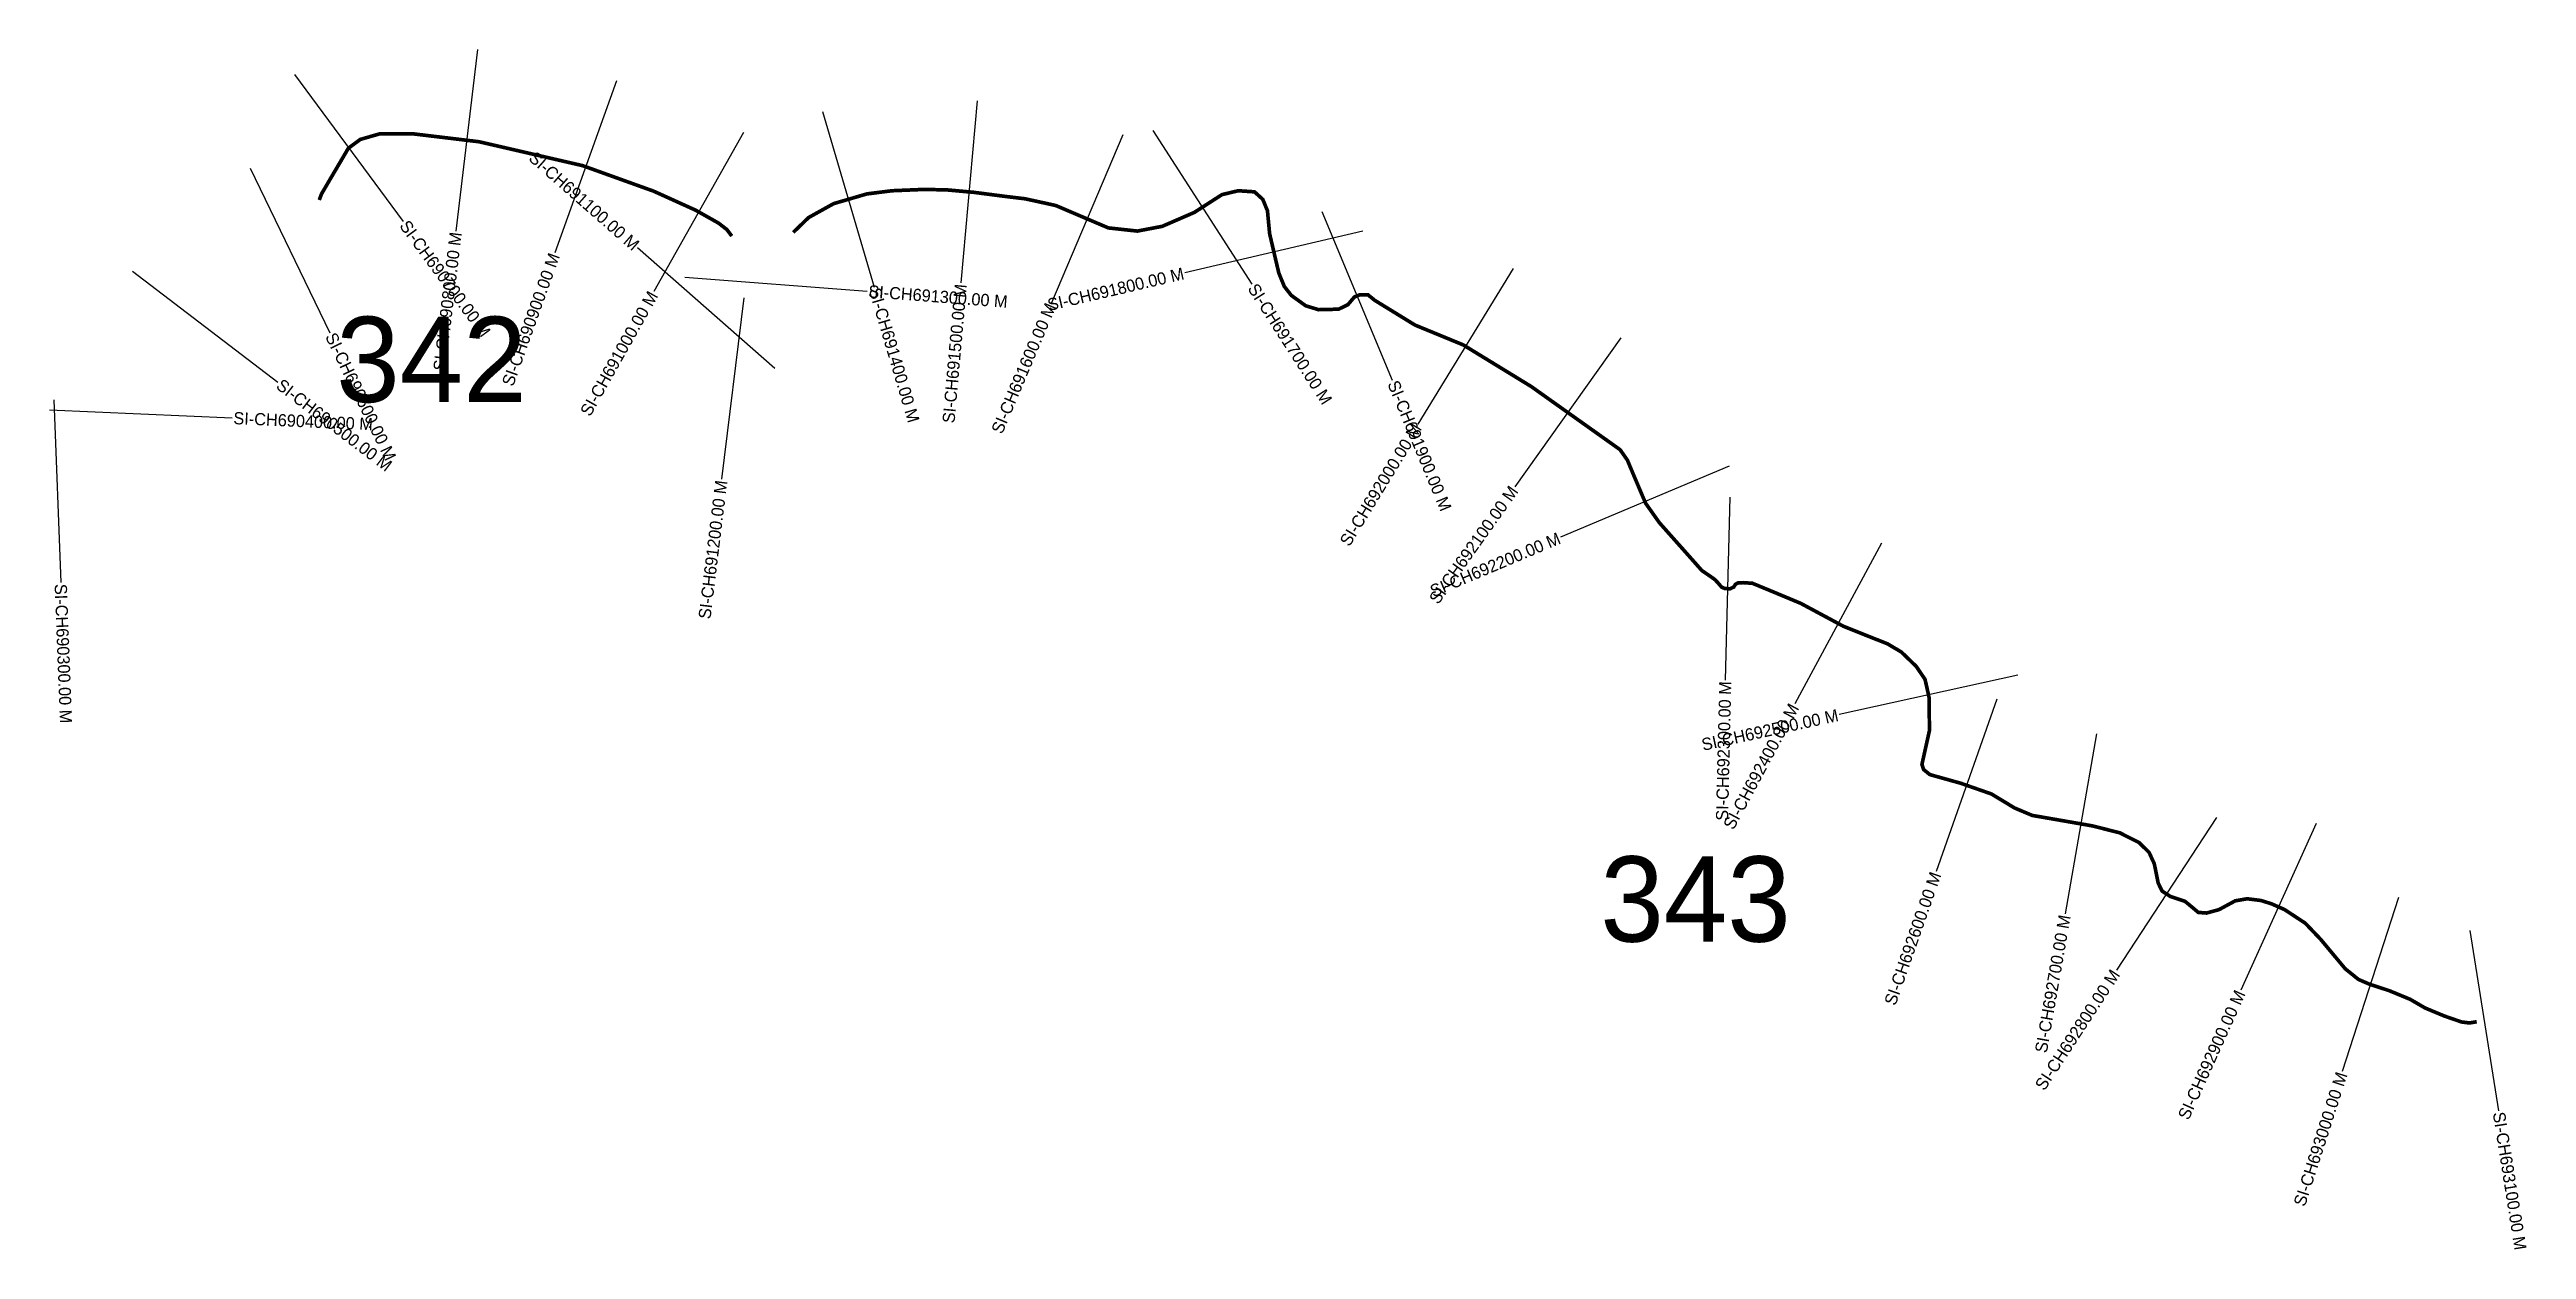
# Model space of a CAD drawing. Header units: metres. Extents: x 339539 to 346860, y 1761940 to 1766040.
# Drawn here: x 340723 to 342755, y 1761947 to 1762932 of the extents above; entities that cross this region are included whole.
import ezdxf
from ezdxf.enums import TextEntityAlignment as Align

# ---------------------------------------------------------------- set-up
doc = ezdxf.new("R2010")
doc.units = ezdxf.units.M
for name, color, linetype in [('CS', 134, 'Continuous'), ('CSMark', 6, 'Continuous'), ('NATURALLY PROTECTED', 3, 'Continuous')]:
    doc.layers.add(name, color=color, linetype=linetype)

msp = doc.modelspace()

# ---------------------------------------------------------------- texts
at = {"char_height": 70, "attachment_point": 1}
for s, insert in [('342', (340958.4, 1762712.4)), ('343', (341995.4, 1762269.6))]:
    msp.add_mtext_dynamic_manual_height_columns(s, width=95.172, gutter_width=1, heights=[0], dxfattribs=dict(at, insert=insert))
at = {"layer": 'CSMark'}
for s, rotation, p in [('SI-CH691100.00 M', 318.7117, (341204.8, 1762769.6)), ('SI-CH690800.00 M', 83.1743, (341056.5, 1762781.8)), ('SI-CH690900.00 M', 70.2521, (341137.4, 1762764)), ('SI-CH691000.00 M', 60.6238, (341218.5, 1762732.1)), ('SI-CH691500.00 M', 84.8857, (341470.8, 1762739.2)), ('SI-CH691800.00 M', 13.1855, (341653.6, 1762748.1)), ('SI-CH691600.00 M', 67.018, (341544.7, 1762722.8)), ('SI-CH692000.00 M', 58.4947, (341845.1, 1762623.4)), ('SI-CH691200.00 M', 82.9784, (341274.4, 1762578.1)), ('SI-CH692100.00 M', 54.5889, (341924.6, 1762571.9)), ('SI-CH692200.00 M', 22.8813, (341961.9, 1762531.2)), ('SI-CH692300.00 M', 88.6378, (342097.9, 1762413.3)), ('SI-CH692500.00 M', 12.4313, (342190.4, 1762385.7)), ('SI-CH692400.00 M', 61.6926, (342154.4, 1762393.8)), ('SI-CH692600.00 M', 70.6775, (342270.6, 1762256.2)), ('SI-CH692700.00 M', 80.0918, (342376.4, 1762221.4)), ('SI-CH692800.00 M', 56.8334, (342418.1, 1762175.2)), ('SI-CH692900.00 M', 65.7232, (342520.4, 1762158.9)), ('SI-CH693000.00 M', 72.1414, (342603.7, 1762092.1))]:
    msp.add_text(s, height=10, rotation=rotation, dxfattribs=at).set_placement(p, align=Align.MIDDLE_RIGHT)
for s, rotation, p in [('SI-CH690700.00 M', 306.4022, (341013.8, 1762789.8)), ('SI-CH691300.00 M', 355.664, (341395, 1762733.4)), ('SI-CH691400.00 M', 286.4317, (341400, 1762735.8)), ('SI-CH691700.00 M', 302.7229, (341709.9, 1762738.2)), ('SI-CH690600.00 M', 295.8345, (340953.6, 1762698.4)), ('SI-CH690500.00 M', 322.6285, (340911.3, 1762658.2)), ('SI-CH691900.00 M', 292.6057, (341825.1, 1762659.4)), ('SI-CH690400.00 M', 357.452, (340874.1, 1762629.3)), ('SI-CH690300.00 M', 272.1813, (340732.4, 1762493.2)), ('SI-CH693100.00 M', 279.0143, (342732.4, 1762059.8))]:
    msp.add_text(s, height=10, rotation=rotation, dxfattribs=at).set_placement(p, align=Align.MIDDLE_LEFT)

# ---------------------------------------------------------------- linework, layer by layer
at = {"layer": 'CS'}
for p, q in [((341074.4, 1762931.7), (341056.6, 1762782.7)), ((340924.2, 1762911.3), (341013.2, 1762790.6)), ((341188.4, 1762906.1), (341137.7, 1762764.9)), ((341357.3, 1762880.7), (341399.7, 1762736.8)), ((341484.3, 1762889.6), (341470.9, 1762740.1)), ((341292.6, 1762863.7), (341219, 1762733)), ((341603.7, 1762861.8), (341545.1, 1762723.7)), ((341628.3, 1762865.3), (341709.4, 1762739.1)), ((340887.8, 1762834.3), (340953.2, 1762699.3)), ((341767, 1762798.8), (341824.7, 1762660.3)), ((341800.6, 1762782.6), (341654.6, 1762748.4)), ((341318.3, 1762670), (341205.6, 1762769)), ((340791.3, 1762749.8), (340910.5, 1762658.8)), ((341244.4, 1762744.8), (341394, 1762733.5)), ((341924, 1762752.1), (341845.6, 1762624.2)), ((341292.8, 1762727.9), (341274.5, 1762579.1)), ((342012.1, 1762695), (341925.2, 1762572.7)), ((340723.2, 1762636.1), (340873.1, 1762629.4)), ((340726.7, 1762644.1), (340732.4, 1762494.2)), ((342101, 1762589.9), (341962.8, 1762531.6)), ((342101.5, 1762564.3), (342097.9, 1762414.3)), ((342226, 1762526.7), (342154.9, 1762394.7)), ((342337.8, 1762418.2), (342191.3, 1762385.9)), ((342320.5, 1762398.7), (342270.9, 1762257.2)), ((342402.4, 1762370.1), (342376.6, 1762222.4)), ((342500.7, 1762301.6), (342418.7, 1762176.1)), ((342582.5, 1762296.5), (342520.8, 1762159.8)), ((342650, 1762235.8), (342604, 1762093.1)), ((342708.7, 1762208.9), (342732.2, 1762060.8))]:
    msp.add_line(p, q, dxfattribs=at)
at = {"layer": 'NATURALLY PROTECTED', "const_width": 3, "flags": 128}
for points in [[(340944.5, 1762808.2), (340946.3, 1762813.1), (340954.3, 1762826.8), (340962.1, 1762840), (340968.3, 1762850.6), (340978.1, 1762857.9), (340993.8, 1762862.4), (341020.6, 1762862.6), (341075.6, 1762856), (341160.5, 1762836.4), (341218.9, 1762815.4), (341253.3, 1762799.8), (341272.1, 1762789.2), (341278.8, 1762784), (341282.9, 1762778.6)], [(341333.3, 1762781.6), (341345.9, 1762793.8), (341366.4, 1762805.2), (341393.7, 1762813.2), (341414.4, 1762815.8), (341438.5, 1762816.8), (341458.3, 1762816.6), (341481.4, 1762814.5), (341507.6, 1762811.1), (341523.5, 1762809.2), (341548.6, 1762803.7), (341570.4, 1762794.4), (341591.8, 1762785.3), (341615.6, 1762782.7), (341636, 1762786.6), (341662.3, 1762798), (341685, 1762812.6), (341698.3, 1762815.8), (341711.7, 1762814.9), (341718.5, 1762808.7), (341722.3, 1762799.4), (341724.1, 1762780.5), (341728.8, 1762760.3), (341731.6, 1762748.4), (341736.1, 1762737.3), (341741.9, 1762729.9), (341753.7, 1762721.4), (341764.2, 1762718.2), (341780.7, 1762718.6), (341788.3, 1762722.3), (341793.6, 1762728.6), (341798.2, 1762730.5), (341804.9, 1762730.3), (341810.3, 1762725.9), (341843.3, 1762705.6), (341882.9, 1762689.3), (341938.6, 1762655.2), (342011.6, 1762603.3), (342017.6, 1762594.7), (342023.2, 1762581.3), (342032.5, 1762559.4), (342043.8, 1762543.4), (342063.9, 1762520.8), (342078.7, 1762504.1), (342085.9, 1762499.2), (342089.5, 1762496.6), (342091.7, 1762494.2), (342094.8, 1762490.6), (342097.4, 1762489.4), (342101.8, 1762489.2), (342104.8, 1762490.6), (342106.2, 1762492.8), (342108.5, 1762494.1), (342112.6, 1762494.2), (342120.1, 1762493.7), (342135.6, 1762487.3), (342159.8, 1762477.2), (342194.8, 1762458.4), (342213, 1762451.1), (342231, 1762444), (342242.4, 1762437.2), (342254.5, 1762425.5), (342261.7, 1762414.9), (342263.5, 1762407.1), (342265.2, 1762399.2), (342265.3, 1762372.6), (342261.6, 1762355.9), (342259.2, 1762345.1), (342260.6, 1762340.8), (342265.7, 1762336.7), (342291, 1762329.6), (342316.2, 1762320.8), (342335.2, 1762309.3), (342349.7, 1762303.2), (342376.8, 1762298.5), (342399.1, 1762294.6), (342421.5, 1762288.9), (342437.2, 1762281), (342445.5, 1762272.9), (342449.8, 1762263.5), (342453, 1762247.7), (342456.2, 1762241.1), (342463, 1762236.7), (342475, 1762232.7), (342480.7, 1762228), (342485.9, 1762223.6), (342492.7, 1762223.1), (342502.9, 1762225.9), (342516.2, 1762233.1), (342526, 1762234.8), (342537.2, 1762233.4), (342545.9, 1762230.7), (342556.7, 1762225.9), (342573.6, 1762214.8), (342586.3, 1762201.5), (342606.4, 1762177.4), (342617.3, 1762168.6), (342626.6, 1762164.6), (342642.5, 1762159.4), (342659.7, 1762152.3), (342671.9, 1762145.2), (342687.7, 1762138.6), (342701.9, 1762133.7), (342708.3, 1762132.9), (342714.3, 1762133.9)]]:
    msp.add_lwpolyline(points, dxfattribs=at)

msp.set_redraw_order([(e.dxf.handle, doc.entitydb.next_handle()) for e in msp.query("TEXT MTEXT ATTDEF DIMENSION ARC_DIMENSION")])  # texts and dimensions are drawn at this point

doc.saveas('drawing.dxf')
